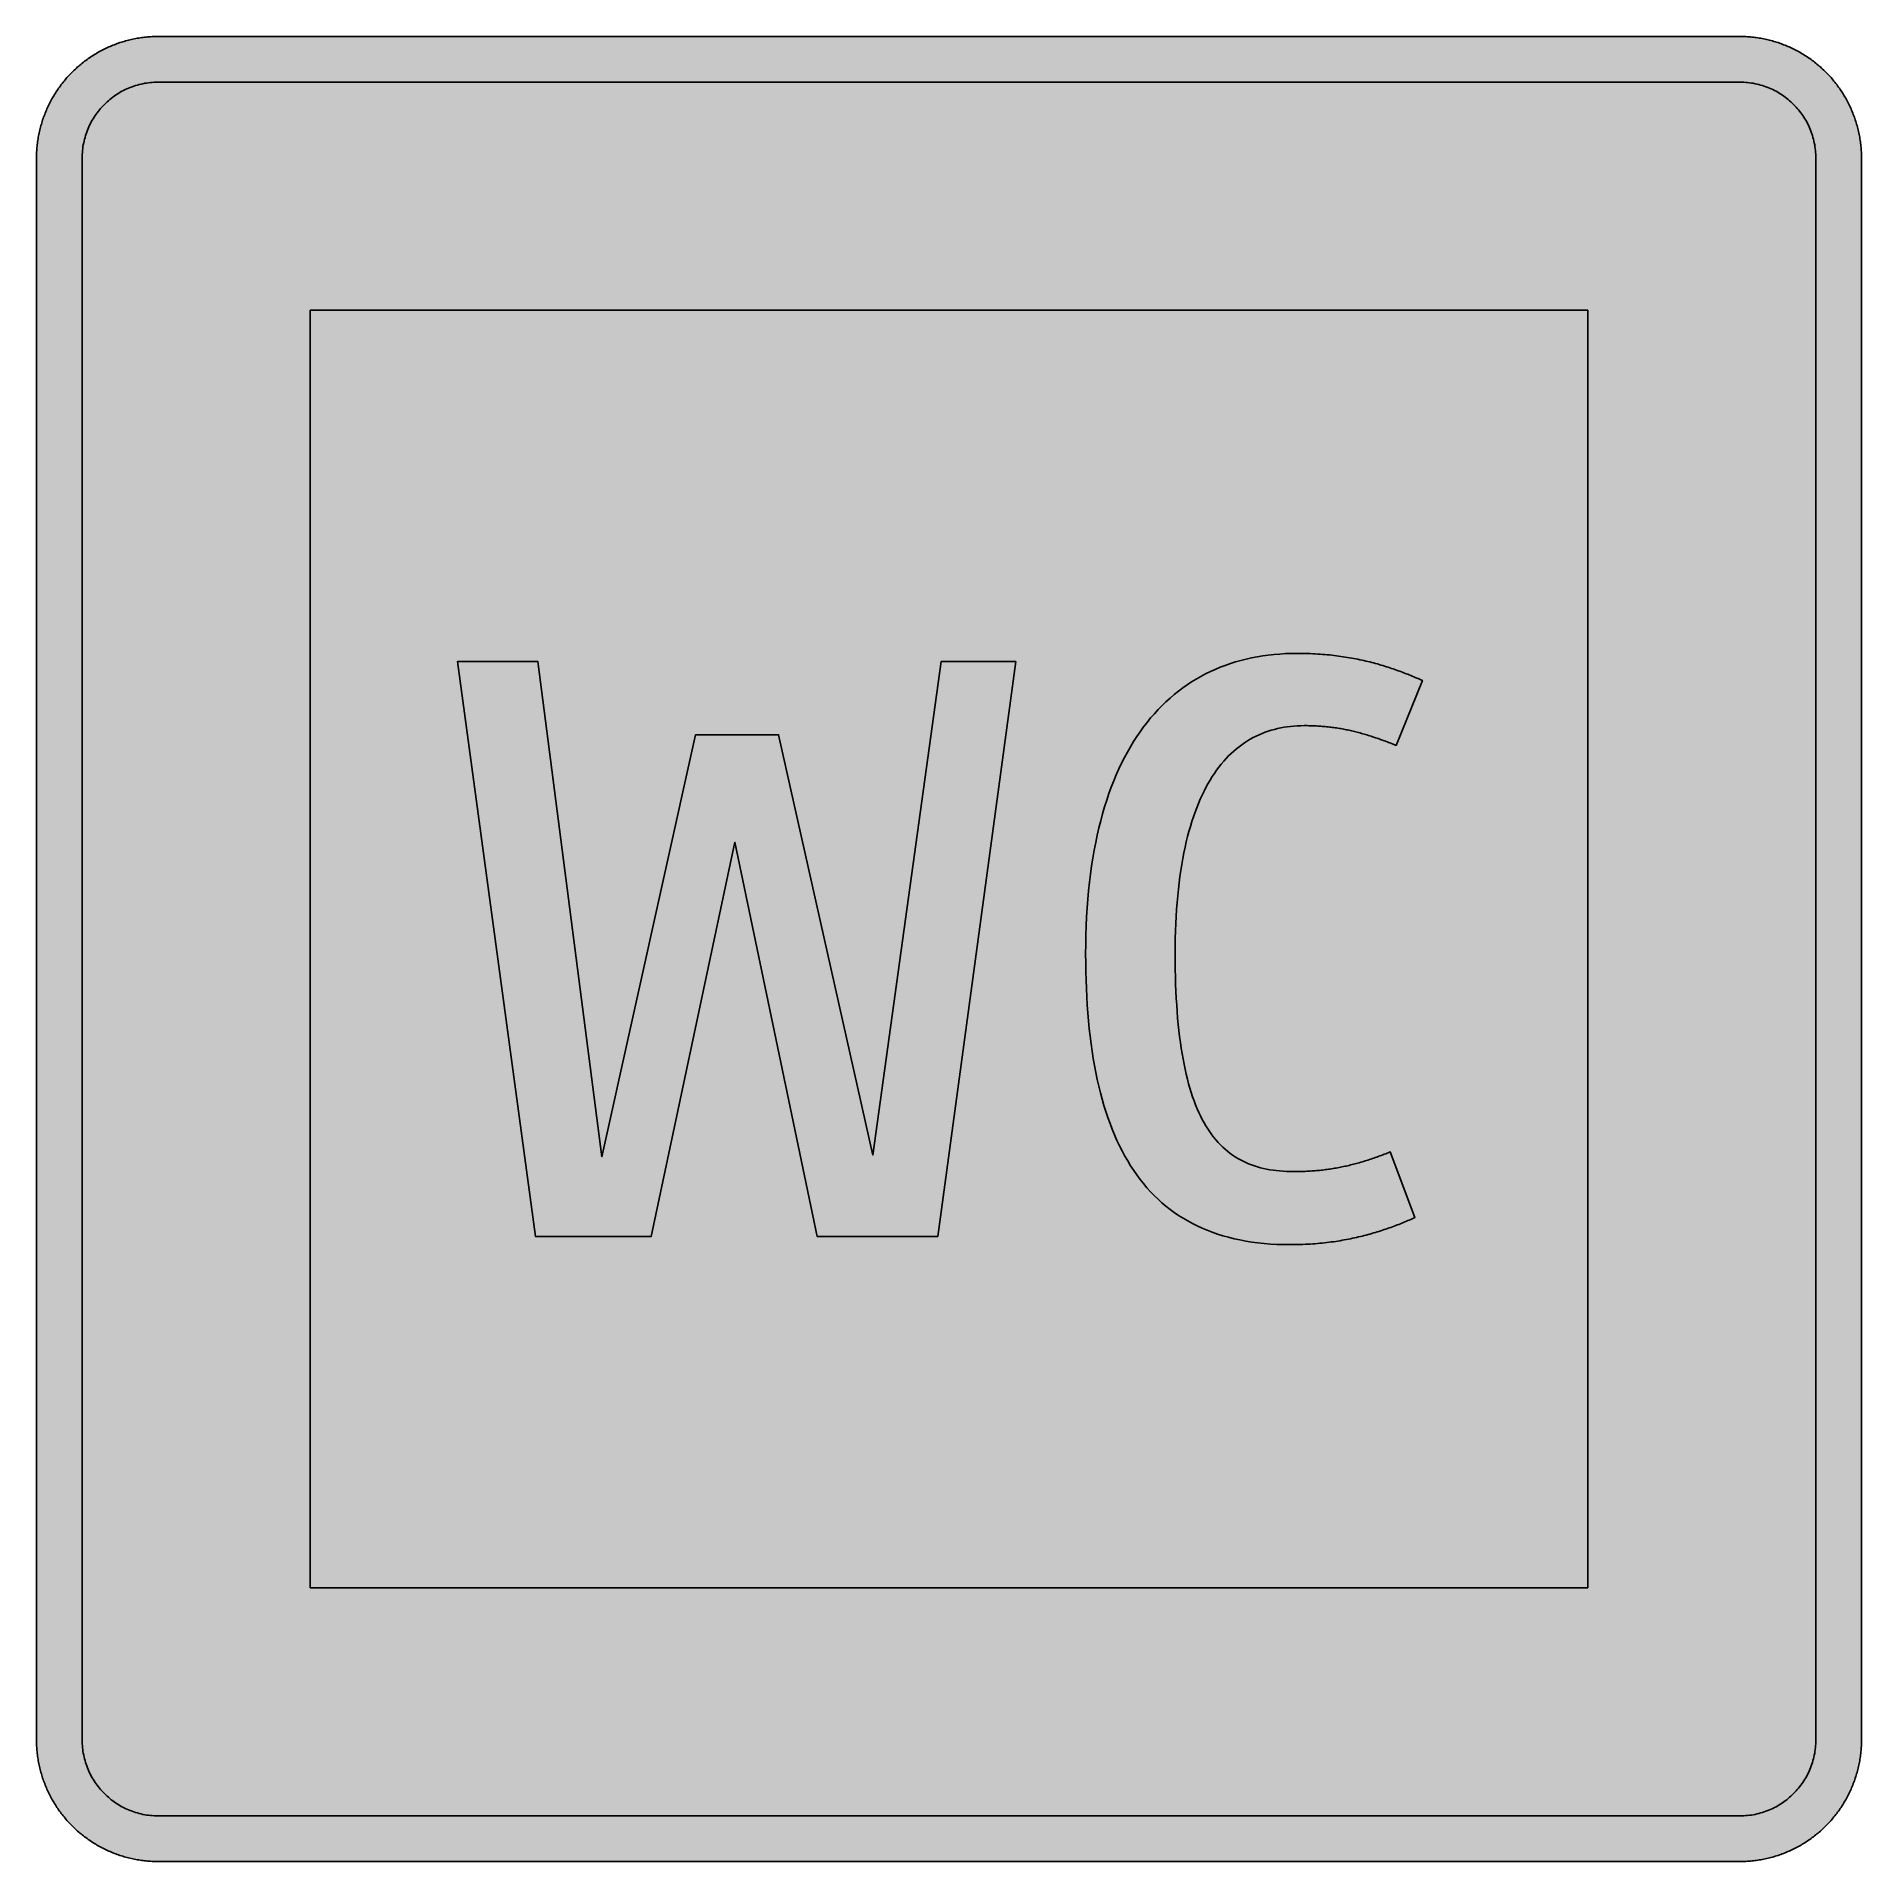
# Model space of a CAD drawing. Header units: millimetres. Extents: x 0 to 212, y 0 to 212.
import ezdxf

# ---------------------------------------------------------------- set-up
doc = ezdxf.new("R2010")
doc.units = ezdxf.units.MM

msp = doc.modelspace()

# ---------------------------------------------------------------- hatches: boundary and pattern name
for color, points in [(254, [(14.1633, 0.0536), (13.9878, 0.0533), (13.8125, 0.0559), (13.6373, 0.061), (13.462, 0.0686), (13.2893, 0.0787), (13.114, 0.0914), (12.9413, 0.1041), (12.7686, 0.1219), (12.5959, 0.1397), (12.4231, 0.16), (12.2504, 0.1829), (12.0777, 0.2057), (11.9075, 0.2337), (11.7373, 0.2616), (11.5672, 0.2921), (11.397, 0.3251), (11.2268, 0.3607), (11.0592, 0.3988), (10.8915, 0.4369), (10.7239, 0.4775), (10.5562, 0.5207), (10.3886, 0.5664), (10.2235, 0.6121), (10.0584, 0.6629), (9.8933, 0.7137), (9.7307, 0.7671), (9.5682, 0.8204), (9.4056, 0.8788), (9.2431, 0.9373), (9.083, 0.9982), (8.923, 1.0617), (8.763, 1.1252), (8.6055, 1.1938), (8.4455, 1.2624), (8.2906, 1.331), (8.1331, 1.4046), (7.9781, 1.4783), (7.8232, 1.5545), (7.6708, 1.6332), (7.5184, 1.7145), (7.366, 1.7958), (7.2161, 1.8796), (7.0663, 1.966), (6.919, 2.0523), (6.7716, 2.1438), (6.6243, 2.2352), (6.4795, 2.3266), (6.3348, 2.4232), (6.19, 2.5197), (6.0477, 2.6187), (5.908, 2.7178), (5.7683, 2.8194), (5.6286, 2.9235), (5.4915, 3.0302), (5.3543, 3.1369), (5.2197, 3.2461), (5.0851, 3.3579), (4.953, 3.4722), (4.8209, 3.5865), (4.6914, 3.7033), (4.5644, 3.8202), (4.4348, 3.9395), (4.3104, 4.0615), (4.1859, 4.1859), (4.0615, 4.3104), (3.9395, 4.4348), (3.8202, 4.5618), (3.7033, 4.6914), (3.5865, 4.8209), (3.4722, 4.953), (3.3579, 5.0851), (3.2487, 5.2197), (3.1369, 5.3543), (3.0302, 5.4915), (2.9235, 5.6286), (2.8194, 5.7683), (2.7178, 5.908), (2.6187, 6.0477), (2.5197, 6.19), (2.4232, 6.3348), (2.3266, 6.477), (2.2352, 6.6243), (2.1438, 6.7691), (2.0523, 6.9164), (1.966, 7.0663), (1.8796, 7.2161), (1.7958, 7.366), (1.7145, 7.5184), (1.6332, 7.6708), (1.5545, 7.8232), (1.4783, 7.9781), (1.4046, 8.1331), (1.331, 8.2906), (1.2598, 8.4455), (1.1913, 8.603), (1.1252, 8.763), (1.0592, 8.923), (0.9982, 9.083), (0.9373, 9.2431), (0.8763, 9.4056), (0.8204, 9.5682), (0.7645, 9.7307), (0.7112, 9.8933), (0.6604, 10.0584), (0.6121, 10.2235), (0.5639, 10.3911), (0.5207, 10.5562), (0.4775, 10.7239), (0.4343, 10.8915), (0.3962, 11.0592), (0.3607, 11.2268), (0.3251, 11.397), (0.2921, 11.5672), (0.2616, 11.7373), (0.2311, 11.9075), (0.2057, 12.0802), (0.1803, 12.2504), (0.1575, 12.4231), (0.1372, 12.5959), (0.1194, 12.7686), (0.1041, 12.9413), (0.0889, 13.1166), (0.0787, 13.2893), (0.0686, 13.4645), (0.061, 13.6373), (0.0559, 13.8125), (0.0508, 13.9878), (0.0508, 14.163), (0.0522, 197.6092), (0.0508, 197.7822), (0.0559, 197.9574), (0.061, 198.1327), (0.0686, 198.308), (0.0787, 198.4807), (0.0889, 198.6559), (0.1041, 198.8287), (0.1194, 199.0014), (0.1372, 199.1741), (0.1575, 199.3468), (0.1803, 199.5195), (0.2057, 199.6923), (0.2311, 199.8624), (0.2616, 200.0326), (0.2921, 200.2028), (0.3251, 200.373), (0.3607, 200.5432), (0.3962, 200.7108), (0.4343, 200.8784), (0.4775, 201.0461), (0.5207, 201.2137), (0.5639, 201.3814), (0.6121, 201.5465), (0.6604, 201.7116), (0.7112, 201.8767), (0.7645, 202.0392), (0.8204, 202.2018), (0.8763, 202.3643), (0.9373, 202.5269), (0.9982, 202.6869), (1.0592, 202.8469), (1.1252, 203.007), (1.1913, 203.1644), (1.2598, 203.3245), (1.331, 203.4794), (1.4046, 203.6369), (1.4783, 203.7918), (1.5545, 203.9468), (1.6332, 204.0992), (1.7145, 204.2516), (1.7958, 204.404), (1.8796, 204.5538), (1.966, 204.7037), (2.0523, 204.851), (2.1438, 204.9983), (2.2352, 205.1456), (2.3266, 205.2904), (2.4232, 205.4352), (2.5197, 205.58), (2.6187, 205.7222), (2.7178, 205.8619), (2.8194, 206.0016), (2.9235, 206.1413), (3.0302, 206.2785), (3.1369, 206.4156), (3.2487, 206.5503), (3.3579, 206.6849), (3.4722, 206.817), (3.5865, 206.949), (3.7033, 207.0786), (3.8202, 207.2056), (3.9395, 207.3351), (4.0615, 207.4596), (4.1859, 207.584), (4.3104, 207.7085), (4.4348, 207.8304), (4.5644, 207.9498), (4.6914, 208.0666), (4.8209, 208.1835), (4.953, 208.2978), (5.0851, 208.4121), (5.2197, 208.5213), (5.3543, 208.6331), (5.4915, 208.7397), (5.6286, 208.8464), (5.7683, 208.9506), (5.908, 209.0522), (6.0477, 209.1512), (6.19, 209.2503), (6.3348, 209.3468), (6.4795, 209.4433), (6.6243, 209.5348), (6.7716, 209.6262), (6.919, 209.7176), (7.0663, 209.804), (7.2161, 209.8904), (7.366, 209.9742), (7.5184, 210.0555), (7.6708, 210.1367), (7.8232, 210.2155), (7.9781, 210.2917), (8.1331, 210.3653), (8.2906, 210.439), (8.4455, 210.5101), (8.6055, 210.5787), (8.763, 210.6447), (8.923, 210.7108), (9.083, 210.7717), (9.2431, 210.8327), (9.4056, 210.8937), (9.5682, 210.9495), (9.7307, 211.0054), (9.8933, 211.0588), (10.0584, 211.1096), (10.2235, 211.1578), (10.3886, 211.2061), (10.5562, 211.2493), (10.7239, 211.2924), (10.8915, 211.3356), (11.0592, 211.3737), (11.2268, 211.4093), (11.397, 211.4448), (11.5672, 211.4779), (11.7373, 211.5083), (11.9075, 211.5388), (12.0777, 211.5642), (12.2504, 211.5896), (12.4231, 211.6125), (12.5959, 211.6328), (12.7686, 211.6506), (12.9413, 211.6658), (13.114, 211.6811), (13.2893, 211.6912), (13.462, 211.7014), (13.6373, 211.709), (13.8125, 211.7141), (13.9878, 211.7192), (14.163, 211.7192), (197.6078, 211.7203), (197.7822, 211.7192), (197.9574, 211.7141), (198.1327, 211.709), (198.3054, 211.7014), (198.4807, 211.6912), (198.6534, 211.6811), (198.8287, 211.6658), (199.0014, 211.6506), (199.1741, 211.6328), (199.3468, 211.6125), (199.5195, 211.5896), (199.6897, 211.5642), (199.8624, 211.5388), (200.0326, 211.5083), (200.2028, 211.4779), (200.373, 211.4448), (200.5432, 211.4093), (200.7108, 211.3737), (200.8784, 211.3356), (201.0461, 211.2924), (201.2137, 211.2493), (201.3788, 211.2061), (201.5465, 211.1578), (201.7116, 211.1096), (201.8767, 211.0588), (202.0392, 211.0054), (202.2018, 210.9495), (202.3643, 210.8937), (202.5269, 210.8327), (202.6869, 210.7717), (202.8469, 210.7108), (203.007, 210.6447), (203.167, 210.5787), (203.3245, 210.5101), (203.4794, 210.439), (203.6369, 210.3653), (203.7918, 210.2917), (203.9468, 210.2155), (204.0992, 210.1367), (204.2516, 210.0555), (204.404, 209.9742), (204.5538, 209.8904), (204.7037, 209.804), (204.8535, 209.7176), (205.0009, 209.6262), (205.1456, 209.5348), (205.293, 209.4433), (205.4352, 209.3468), (205.58, 209.2503), (205.7222, 209.1512), (205.8619, 209.0522), (206.0016, 208.9506), (206.1413, 208.8464), (206.2785, 208.7397), (206.4156, 208.6331), (206.5503, 208.5213), (206.6849, 208.4121), (206.817, 208.2978), (206.949, 208.1835), (207.0786, 208.0666), (207.2081, 207.9498), (207.3351, 207.8304), (207.4596, 207.7085), (207.584, 207.584), (207.7085, 207.4596), (207.8304, 207.3351), (207.9498, 207.2056), (208.0666, 207.0786), (208.1835, 206.949), (208.2978, 206.817), (208.4121, 206.6849), (208.5238, 206.5503), (208.6331, 206.4156), (208.7397, 206.2785), (208.8464, 206.1413), (208.9506, 206.0016), (209.0522, 205.8619), (209.1512, 205.7222), (209.2503, 205.58), (209.3468, 205.4352), (209.4433, 205.2904), (209.5348, 205.1456), (209.6262, 204.9983), (209.7176, 204.851), (209.804, 204.7037), (209.8904, 204.5538), (209.9742, 204.404), (210.0555, 204.2516), (210.1367, 204.0992), (210.2155, 203.9468), (210.2917, 203.7918), (210.3653, 203.6369), (210.439, 203.4794), (210.5076, 203.3245), (210.5762, 203.1644), (210.6447, 203.007), (210.7082, 202.8469), (210.7717, 202.6869), (210.8327, 202.5269), (210.8911, 202.3643), (210.9495, 202.2018), (211.0029, 202.0392), (211.0562, 201.8767), (211.107, 201.7116), (211.1578, 201.5465), (211.2035, 201.3814), (211.2493, 201.2137), (211.2924, 201.0461), (211.3331, 200.8784), (211.3712, 200.7108), (211.4093, 200.5432), (211.4448, 200.373), (211.4779, 200.2028), (211.5083, 200.0326), (211.5363, 199.8624), (211.5642, 199.6923), (211.5871, 199.5195), (211.6099, 199.3468), (211.6303, 199.1741), (211.648, 199.0014), (211.6658, 198.8287), (211.6785, 198.6559), (211.6912, 198.4807), (211.7014, 198.308), (211.709, 198.1327), (211.7141, 197.9574), (211.7166, 197.7822), (211.7166, 197.6069), (211.7189, 14.1647), (211.7166, 13.9878), (211.7141, 13.8125), (211.709, 13.6373), (211.7014, 13.4645), (211.6912, 13.2893), (211.6785, 13.1166), (211.6658, 12.9413), (211.648, 12.7686), (211.6303, 12.5959), (211.6099, 12.4231), (211.5871, 12.2504), (211.5642, 12.0802), (211.5363, 11.9075), (211.5083, 11.7373), (211.4779, 11.5672), (211.4448, 11.397), (211.4093, 11.2268), (211.3712, 11.0592), (211.3331, 10.8915), (211.2924, 10.7239), (211.2493, 10.5562), (211.2035, 10.3911), (211.1578, 10.2235), (211.107, 10.0584), (211.0562, 9.8933), (211.0029, 9.7307), (210.9495, 9.5682), (210.8911, 9.4056), (210.8327, 9.2431), (210.7717, 9.083), (210.7082, 8.923), (210.6447, 8.763), (210.5762, 8.603), (210.5076, 8.4455), (210.439, 8.2906), (210.3653, 8.1331), (210.2917, 7.9781), (210.2155, 7.8232), (210.1367, 7.6708), (210.0555, 7.5184), (209.9742, 7.366), (209.8904, 7.2161), (209.804, 7.0663), (209.7176, 6.9164), (209.6262, 6.7691), (209.5348, 6.6243), (209.4433, 6.477), (209.3468, 6.3348), (209.2503, 6.19), (209.1512, 6.0477), (209.0522, 5.908), (208.9506, 5.7683), (208.8464, 5.6286), (208.7397, 5.4915), (208.6331, 5.3543), (208.5238, 5.2197), (208.4121, 5.0851), (208.2978, 4.953), (208.1835, 4.8209), (208.0666, 4.6914), (207.9498, 4.5618), (207.8304, 4.4348), (207.7085, 4.3104), (207.584, 4.1859), (207.4596, 4.0615), (207.3351, 3.9395), (207.2081, 3.8202), (207.0786, 3.7033), (206.949, 3.5865), (206.817, 3.4722), (206.6849, 3.3579), (206.5503, 3.2461), (206.4156, 3.1369), (206.2785, 3.0302), (206.1413, 2.9235), (206.0016, 2.8194), (205.8619, 2.7178), (205.7222, 2.6187), (205.58, 2.5197), (205.4352, 2.4232), (205.293, 2.3266), (205.1456, 2.2352), (205.0009, 2.1438), (204.8535, 2.0523), (204.7037, 1.966), (204.5538, 1.8796), (204.404, 1.7958), (204.2516, 1.7145), (204.0992, 1.6332), (203.9468, 1.5545), (203.7918, 1.4783), (203.6369, 1.4046), (203.4794, 1.331), (203.3245, 1.2624), (203.167, 1.1938), (203.007, 1.1252), (202.8469, 1.0617), (202.6869, 0.9982), (202.5269, 0.9373), (202.3643, 0.8788), (202.2018, 0.8204), (202.0392, 0.7671), (201.8767, 0.7137), (201.7116, 0.6629), (201.5465, 0.6121), (201.3788, 0.5664), (201.2137, 0.5207), (201.0461, 0.4775), (200.8784, 0.4369), (200.7108, 0.3988), (200.5432, 0.3607), (200.373, 0.3251), (200.2028, 0.2921), (200.0326, 0.2616), (199.8624, 0.2337), (199.6897, 0.2057), (199.5195, 0.1829), (199.3468, 0.16), (199.1741, 0.1397), (199.0014, 0.1219), (198.8287, 0.1041), (198.6534, 0.0914), (198.4807, 0.0787), (198.3054, 0.0686), (198.1327, 0.061), (197.9574, 0.0559), (197.7822, 0.0533), (197.6069, 0.0533)]), (144, [(14.1633, 5.3453), (13.9344, 5.3467), (13.7084, 5.3543), (13.4849, 5.3696), (13.2613, 5.3899), (13.0378, 5.4153), (12.8194, 5.4458), (12.6009, 5.4813), (12.385, 5.522), (12.1717, 5.5702), (11.9583, 5.621), (11.7475, 5.6794), (11.5392, 5.7404), (11.3335, 5.8064), (11.1303, 5.8801), (10.9296, 5.9563), (10.729, 6.0376), (10.5334, 6.1239), (10.3378, 6.2128), (10.1473, 6.3094), (9.9593, 6.4084), (9.7714, 6.5126), (9.5885, 6.6218), (9.4082, 6.7335), (9.2304, 6.8504), (9.0576, 6.9698), (8.8849, 7.0968), (8.7173, 7.2238), (8.5522, 7.3584), (8.3896, 7.4955), (8.2321, 7.6352), (8.0772, 7.78), (7.9273, 7.9273), (7.7775, 8.0772), (7.6352, 8.2321), (7.493, 8.3922), (7.3558, 8.5522), (7.2238, 8.7173), (7.0942, 8.8875), (6.9698, 9.0576), (6.8504, 9.2329), (6.7335, 9.4107), (6.6192, 9.591), (6.5126, 9.7739), (6.4084, 9.9593), (6.3068, 10.1473), (6.2128, 10.3403), (6.1214, 10.5334), (6.035, 10.7315), (5.9538, 10.9296), (5.8776, 11.1303), (5.8064, 11.3335), (5.7404, 11.5418), (5.6769, 11.75), (5.621, 11.9583), (5.5677, 12.1717), (5.522, 12.385), (5.4813, 12.6009), (5.4432, 12.8194), (5.4127, 13.0404), (5.3873, 13.2613), (5.3696, 13.4849), (5.3543, 13.7084), (5.3467, 13.937), (5.3416, 14.163), (5.3439, 197.6092), (5.3467, 197.8355), (5.3543, 198.0616), (5.3696, 198.2851), (5.3873, 198.5086), (5.4127, 198.7321), (5.4432, 198.9506), (5.4813, 199.169), (5.522, 199.3849), (5.5677, 199.5983), (5.621, 199.8116), (5.6769, 200.0225), (5.7404, 200.2307), (5.8064, 200.4365), (5.8776, 200.6397), (5.9538, 200.8403), (6.035, 201.041), (6.1214, 201.2366), (6.2128, 201.4322), (6.3068, 201.6227), (6.4084, 201.8106), (6.5126, 201.9986), (6.6192, 202.1815), (6.7335, 202.3618), (6.8504, 202.5396), (6.9698, 202.7123), (7.0942, 202.885), (7.2238, 203.0527), (7.3558, 203.2178), (7.493, 203.3803), (7.6352, 203.5378), (7.7775, 203.6928), (7.9273, 203.8426), (8.0772, 203.9925), (8.2321, 204.1347), (8.3896, 204.277), (8.5522, 204.4141), (8.7173, 204.5462), (8.8849, 204.6757), (9.0576, 204.8002), (9.2304, 204.9196), (9.4082, 205.0364), (9.5885, 205.1507), (9.7714, 205.2574), (9.9593, 205.3615), (10.1473, 205.4631), (10.3378, 205.5571), (10.5334, 205.6486), (10.729, 205.7349), (10.9296, 205.8162), (11.1303, 205.8924), (11.3335, 205.9635), (11.5392, 206.0296), (11.7475, 206.0931), (11.9583, 206.1489), (12.1717, 206.2023), (12.385, 206.248), (12.6009, 206.2886), (12.8194, 206.3267), (13.0378, 206.3572), (13.2613, 206.3826), (13.4849, 206.4004), (13.7084, 206.4156), (13.9344, 206.4233), (14.163, 206.4283), (197.6078, 206.4286), (197.833, 206.4233), (198.0616, 206.4156), (198.2851, 206.4004), (198.5086, 206.3826), (198.7296, 206.3572), (198.9506, 206.3267), (199.169, 206.2886), (199.3849, 206.248), (199.5983, 206.2023), (199.8116, 206.1489), (200.0199, 206.0931), (200.2282, 206.0296), (200.4365, 205.9635), (200.6397, 205.8924), (200.8403, 205.8162), (201.0385, 205.7349), (201.2366, 205.6486), (201.4296, 205.5571), (201.6227, 205.4631), (201.8106, 205.3615), (201.996, 205.2574), (202.1789, 205.1507), (202.3593, 205.0364), (202.5371, 204.9196), (202.7123, 204.8002), (202.8825, 204.6757), (203.0527, 204.5462), (203.2178, 204.4141), (203.3778, 204.277), (203.5378, 204.1347), (203.6928, 203.9925), (203.8426, 203.8426), (203.9899, 203.6928), (204.1347, 203.5378), (204.2744, 203.3803), (204.4116, 203.2178), (204.5462, 203.0527), (204.6732, 202.885), (204.8002, 202.7123), (204.9196, 202.5396), (205.0364, 202.3618), (205.1482, 202.1815), (205.2574, 201.9986), (205.3615, 201.8106), (205.4606, 201.6227), (205.5571, 201.4322), (205.646, 201.2366), (205.7324, 201.041), (205.8137, 200.8403), (205.8899, 200.6397), (205.9635, 200.4365), (206.0296, 200.2307), (206.0905, 200.0225), (206.1489, 199.8116), (206.1997, 199.5983), (206.248, 199.3849), (206.2886, 199.169), (206.3242, 198.9506), (206.3547, 198.7321), (206.3801, 198.5086), (206.4004, 198.2851), (206.4156, 198.0616), (206.4233, 197.8355), (206.4258, 197.6069), (206.4272, 14.1647), (206.4233, 13.937), (206.4156, 13.7084), (206.4004, 13.4849), (206.3801, 13.2613), (206.3547, 13.0404), (206.3242, 12.8194), (206.2886, 12.6009), (206.248, 12.385), (206.1997, 12.1717), (206.1489, 11.9583), (206.0905, 11.75), (206.0296, 11.5418), (205.9635, 11.3335), (205.8899, 11.1303), (205.8137, 10.9296), (205.7324, 10.7315), (205.646, 10.5334), (205.5571, 10.3403), (205.4606, 10.1473), (205.3615, 9.9593), (205.2574, 9.7739), (205.1482, 9.591), (205.0364, 9.4107), (204.9196, 9.2329), (204.8002, 9.0576), (204.6732, 8.8875), (204.5462, 8.7173), (204.4116, 8.5522), (204.2744, 8.3922), (204.1347, 8.2321), (203.9899, 8.0772), (203.8426, 7.9273), (203.6928, 7.78), (203.5378, 7.6352), (203.3778, 7.4955), (203.2178, 7.3584), (203.0527, 7.2238), (202.8825, 7.0968), (202.7123, 6.9698), (202.5371, 6.8504), (202.3593, 6.7335), (202.1789, 6.6218), (201.996, 6.5126), (201.8106, 6.4084), (201.6227, 6.3094), (201.4296, 6.2128), (201.2366, 6.1239), (201.0385, 6.0376), (200.8403, 5.9563), (200.6397, 5.8801), (200.4365, 5.8064), (200.2282, 5.7404), (200.0199, 5.6794), (199.8116, 5.621), (199.5983, 5.5702), (199.3849, 5.522), (199.169, 5.4813), (198.9506, 5.4458), (198.7296, 5.4153), (198.5086, 5.3899), (198.2851, 5.3696), (198.0616, 5.3543), (197.833, 5.3467), (197.6069, 5.3442)]), (254, [(31.8022, 179.9703), (179.9689, 179.9703), (179.9689, 31.8036), (31.8022, 31.8036)]), (59, [(145.8323, 80.0735), (145.4226, 80.076), (145.0213, 80.0887), (144.6251, 80.1116), (144.2339, 80.1421), (143.8478, 80.1802), (143.4668, 80.2284), (143.0934, 80.2869), (142.7251, 80.3554), (142.3645, 80.4342), (142.0063, 80.5205), (141.6558, 80.6196), (141.3104, 80.7288), (140.9725, 80.8482), (140.6398, 80.9777), (140.3121, 81.1174), (139.9921, 81.2698), (139.6771, 81.4324), (139.3673, 81.6077), (139.065, 81.7956), (138.7678, 81.9937), (138.4757, 82.2046), (138.1912, 82.4281), (137.9118, 82.6618), (137.6401, 82.9107), (137.3734, 83.1698), (137.1143, 83.4441), (136.8603, 83.7311), (136.6139, 84.0308), (136.3726, 84.3458), (136.1364, 84.6734), (135.9103, 85.0138), (135.6868, 85.3694), (135.4709, 85.7402), (135.2626, 86.1238), (135.0594, 86.5226), (134.8638, 86.9366), (134.6733, 87.3658), (134.4905, 87.8103), (134.3152, 88.2701), (134.145, 88.7451), (133.9825, 89.2378), (133.825, 89.7433), (133.6751, 90.2665), (133.5303, 90.8075), (133.3957, 91.3613), (133.2662, 91.9353), (133.1417, 92.5246), (133.0274, 93.1316), (132.9157, 93.7565), (132.8141, 94.3966), (132.7201, 95.0544), (132.6312, 95.7326), (132.5474, 96.4286), (132.4737, 97.1398), (132.4051, 97.8713), (132.3442, 98.6231), (132.2908, 99.3902), (132.2451, 100.1776), (132.2045, 100.9853), (132.174, 101.8108), (132.1486, 102.6566), (132.1308, 103.5228), (132.1181, 104.4067), (132.1156, 105.3135), (132.1206, 106.2177), (132.1333, 107.1067), (132.1587, 107.9754), (132.1892, 108.8288), (132.2324, 109.662), (132.2832, 110.4773), (132.3416, 111.2749), (132.4102, 112.0572), (132.4864, 112.8192), (132.5728, 113.5659), (132.6667, 114.2949), (132.7683, 115.0061), (132.8801, 115.7021), (132.9995, 116.3803), (133.1239, 117.0432), (133.2611, 117.6884), (133.4033, 118.3157), (133.5532, 118.9304), (133.7107, 119.5248), (133.8758, 120.1064), (134.0485, 120.6703), (134.2288, 121.2215), (134.4168, 121.7549), (134.6124, 122.2731), (134.813, 122.7734), (135.0213, 123.2611), (135.2372, 123.7336), (135.4607, 124.1908), (135.6893, 124.6353), (135.923, 125.062), (136.1643, 125.476), (136.4132, 125.8748), (136.6672, 126.2609), (136.9289, 126.6292), (137.1956, 126.9873), (137.4673, 127.3302), (137.7442, 127.6579), (138.0287, 127.9728), (138.3182, 128.2751), (138.6129, 128.5621), (138.9126, 128.8364), (139.2174, 129.1006), (139.5298, 129.347), (139.8448, 129.5832), (140.1648, 129.8067), (140.4925, 130.0175), (140.8227, 130.2156), (141.158, 130.4011), (141.4958, 130.5738), (141.8412, 130.7363), (142.1892, 130.8837), (142.5423, 131.0234), (142.8979, 131.1478), (143.2585, 131.2621), (143.6243, 131.3637), (143.9926, 131.4552), (144.366, 131.5364), (144.7419, 131.605), (145.1229, 131.6634), (145.5039, 131.7092), (145.8925, 131.7473), (146.2811, 131.7727), (146.6748, 131.7879), (147.0711, 131.793), (147.2514, 131.793), (147.4343, 131.7904), (147.6121, 131.7879), (147.7924, 131.7828), (147.9677, 131.7777), (148.1455, 131.7727), (148.3208, 131.765), (148.4935, 131.7574), (148.6662, 131.7473), (148.8389, 131.7371), (149.0091, 131.7244), (149.1793, 131.7117), (149.3469, 131.699), (149.5146, 131.6838), (149.6822, 131.666), (149.8473, 131.6507), (150.0149, 131.6304), (150.18, 131.6126), (150.3426, 131.5898), (150.5077, 131.5695), (150.6703, 131.5466), (150.8328, 131.5212), (150.9954, 131.4958), (151.1579, 131.4704), (151.318, 131.4425), (151.478, 131.4145), (151.6405, 131.384), (151.8006, 131.3536), (151.9606, 131.3231), (152.1206, 131.2901), (152.2806, 131.2545), (152.4381, 131.2215), (152.5981, 131.1834), (152.7581, 131.1478), (152.9182, 131.1072), (153.0782, 131.0691), (153.2382, 131.0284), (153.3982, 130.9853), (153.5582, 130.9421), (153.7183, 130.8989), (153.8783, 130.8532), (154.0383, 130.8075), (154.2009, 130.7592), (154.3609, 130.7109), (154.5234, 130.6601), (154.686, 130.6093), (154.8486, 130.5585), (155.0111, 130.5052), (155.1762, 130.4519), (155.3413, 130.396), (155.5064, 130.3401), (155.6715, 130.2817), (155.8392, 130.2233), (156.0068, 130.1648), (156.177, 130.1039), (156.3446, 130.0404), (156.5148, 129.9769), (156.6875, 129.9134), (156.8602, 129.8473), (157.033, 129.7813), (157.2082, 129.7153), (157.3835, 129.6467), (157.5587, 129.5756), (157.7365, 129.5044), (160.7866, 137.0319), (160.6245, 137.1016), (160.4594, 137.1727), (160.2969, 137.2464), (160.1292, 137.3175), (159.9616, 137.3886), (159.7914, 137.4597), (159.6187, 137.5308), (159.4434, 137.6045), (159.2682, 137.6756), (159.0904, 137.7467), (158.9126, 137.8153), (158.7322, 137.8864), (158.5493, 137.9576), (158.3639, 138.0261), (158.176, 138.0947), (157.988, 138.1658), (157.7975, 138.2319), (157.6045, 138.3005), (157.4089, 138.369), (157.2133, 138.4351), (157.0152, 138.5011), (156.8145, 138.5672), (156.6113, 138.6307), (156.4056, 138.6942), (156.1998, 138.7577), (155.989, 138.8212), (155.7782, 138.8821), (155.5648, 138.9431), (155.3489, 139.0015), (155.133, 139.0599), (154.9121, 139.1183), (154.6885, 139.1742), (154.465, 139.2301), (154.239, 139.2834), (154.0104, 139.3368), (153.7792, 139.3876), (153.5455, 139.4384), (153.3093, 139.4866), (153.0706, 139.5349), (152.8318, 139.5806), (152.588, 139.6263), (152.3416, 139.6695), (152.0952, 139.7127), (151.8463, 139.7508), (151.5923, 139.7914), (151.3383, 139.827), (151.0792, 139.8626), (150.8201, 139.8981), (150.5585, 139.9286), (150.2918, 139.9591), (150.0251, 139.987), (149.7559, 140.015), (149.4815, 140.0404), (149.2072, 140.0607), (148.9304, 140.0835), (148.6484, 140.1013), (148.3665, 140.1191), (148.0795, 140.1318), (147.7924, 140.1445), (147.5003, 140.1547), (147.2057, 140.1623), (146.9085, 140.1699), (146.6088, 140.1724), (146.3065, 140.175), (145.6157, 140.1648), (144.9299, 140.142), (144.2517, 140.1013), (143.5837, 140.0429), (142.9207, 139.9692), (142.2679, 139.8778), (141.6228, 139.7711), (140.9852, 139.6492), (140.3579, 139.5095), (139.7381, 139.352), (139.126, 139.1793), (138.5214, 138.9888), (137.9296, 138.7831), (137.3429, 138.5595), (136.7663, 138.3182), (136.1999, 138.0617), (135.6411, 137.7874), (135.0924, 137.4978), (134.554, 137.1905), (134.0231, 136.8654), (133.5049, 136.525), (132.9944, 136.1643), (132.494, 135.7909), (132.0038, 135.3972), (131.5212, 134.9883), (131.0513, 134.5616), (130.5916, 134.1171), (130.142, 133.6548), (129.7026, 133.1773), (129.2733, 132.6794), (128.8567, 132.1664), (128.4478, 131.638), (128.0516, 131.0894), (127.668, 130.523), (127.2921, 129.9413), (126.9289, 129.3419), (126.5784, 128.7247), (126.238, 128.0897), (125.9078, 127.4369), (125.5903, 126.7663), (125.2855, 126.078), (124.9909, 125.3719), (124.7089, 124.648), (124.4397, 123.9063), (124.1831, 123.1494), (123.9368, 122.3721), (123.7031, 121.5771), (123.4846, 120.7643), (123.2764, 119.9363), (123.0808, 119.0879), (122.8979, 118.2218), (122.7277, 117.3378), (122.5702, 116.4336), (122.428, 115.5141), (122.2959, 114.5769), (122.1791, 113.6193), (122.0749, 112.6465), (121.986, 111.6533), (121.9098, 110.6424), (121.8463, 109.6112), (121.7955, 108.5647), (121.7625, 107.4979), (121.7397, 106.4158), (121.732, 105.3135), (121.7371, 104.2899), (121.7524, 103.2789), (121.7803, 102.2858), (121.8159, 101.3079), (121.8616, 100.3452), (121.92, 99.3978), (121.986, 98.4631), (122.0648, 97.5462), (122.1537, 96.6445), (122.2527, 95.758), (122.3645, 94.8868), (122.4864, 94.0308), (122.6185, 93.1901), (122.7607, 92.3646), (122.9157, 91.5568), (123.0808, 90.7618), (123.2586, 89.9846), (123.4465, 89.22), (123.6472, 88.4733), (123.858, 87.7418), (124.079, 87.028), (124.3152, 86.327), (124.5591, 85.6437), (124.8181, 84.9757), (125.0874, 84.3229), (125.3668, 83.6854), (125.6614, 83.0656), (125.9662, 82.4611), (126.2812, 81.8718), (126.6114, 81.3003), (126.9517, 80.7441), (127.3048, 80.203), (127.6706, 79.6773), (128.049, 79.1693), (128.4402, 78.679), (128.8415, 78.2015), (129.2581, 77.7418), (129.6848, 77.2998), (130.1267, 76.8731), (130.5789, 76.4616), (131.0462, 76.0679), (131.5237, 75.6895), (132.0165, 75.3288), (132.522, 74.9833), (133.0401, 74.6557), (133.571, 74.3433), (134.1145, 74.0486), (134.6733, 73.7692), (135.2423, 73.5076), (135.829, 73.2612), (136.4259, 73.0326), (137.0381, 72.8193), (137.6629, 72.6262), (138.3005, 72.4459), (138.9532, 72.2859), (139.6187, 72.1411), (140.2994, 72.0141), (140.9929, 71.9023), (141.699, 71.8083), (142.4229, 71.7321), (143.1569, 71.6712), (143.9088, 71.628), (144.6733, 71.6026), (145.4506, 71.595), (145.7528, 71.595), (146.0525, 71.6001), (146.3497, 71.6051), (146.6418, 71.6128), (146.9339, 71.6229), (147.2235, 71.6356), (147.508, 71.6509), (147.7924, 71.6661), (148.0718, 71.6864), (148.3512, 71.7067), (148.6256, 71.7296), (148.8973, 71.755), (149.1691, 71.7804), (149.4358, 71.8083), (149.7, 71.8388), (149.9641, 71.8718), (150.2232, 71.9049), (150.4798, 71.9404), (150.7363, 71.9785), (150.9878, 72.0166), (151.2392, 72.0573), (151.4856, 72.0979), (151.732, 72.1436), (151.9733, 72.1868), (152.2146, 72.2325), (152.4533, 72.2808), (152.687, 72.3316), (152.9207, 72.3798), (153.1518, 72.4332), (153.3804, 72.4865), (153.609, 72.5399), (153.8326, 72.5957), (154.0535, 72.6516), (154.2745, 72.71), (154.493, 72.7685), (154.7089, 72.8269), (154.9222, 72.8878), (155.133, 72.9488), (155.3413, 73.0098), (155.5496, 73.0733), (155.7528, 73.1368), (155.956, 73.2028), (156.1567, 73.2688), (156.3548, 73.3349), (156.5529, 73.4009), (156.7459, 73.467), (156.939, 73.5355), (157.1295, 73.6041), (157.32, 73.6727), (157.5054, 73.7413), (157.6908, 73.8124), (157.8737, 73.881), (158.054, 73.9521), (158.2344, 74.0232), (158.4122, 74.0943), (158.5874, 74.1655), (158.7602, 74.2366), (158.9329, 74.3077), (159.1031, 74.3788), (159.2707, 74.4525), (159.4383, 74.5236), (159.6034, 74.5947), (159.766, 74.6658), (159.9286, 74.737), (157.0715, 82.3595), (156.8933, 82.2884), (156.7155, 82.2173), (156.5377, 82.1487), (156.3624, 82.0826), (156.1897, 82.0141), (156.0144, 81.9506), (155.8417, 81.8845), (155.669, 81.8236), (155.4988, 81.7601), (155.3261, 81.6991), (155.1559, 81.6407), (154.9857, 81.5823), (154.8155, 81.5238), (154.6479, 81.468), (154.4777, 81.4121), (154.3101, 81.3587), (154.1424, 81.3054), (153.9748, 81.2521), (153.8072, 81.2013), (153.6395, 81.153), (153.4719, 81.1047), (153.3042, 81.0565), (153.1366, 81.0108), (152.969, 80.965), (152.8039, 80.9219), (152.6362, 80.8787), (152.4686, 80.8355), (152.3009, 80.7949), (152.1333, 80.7568), (151.9657, 80.7187), (151.798, 80.6806), (151.6304, 80.6425), (151.4602, 80.6094), (151.2926, 80.5739), (151.1224, 80.5409), (150.9522, 80.5104), (150.782, 80.4799), (150.6093, 80.4494), (150.4391, 80.4215), (150.2664, 80.3935), (150.0937, 80.3681), (149.9184, 80.3427), (149.7457, 80.3173), (149.5704, 80.2945), (149.3926, 80.2742), (149.2174, 80.2538), (149.0396, 80.2335), (148.8592, 80.2157), (148.6789, 80.198), (148.4986, 80.1827), (148.3157, 80.1675), (148.1328, 80.1522), (147.9499, 80.1395), (147.7645, 80.1268), (147.5765, 80.1167), (147.3886, 80.1091), (147.1981, 80.0989), (147.0076, 80.0913), (146.8145, 80.0862), (146.6215, 80.0811), (146.4259, 80.076), (146.2303, 80.0735), (146.0322, 80.0735), (145.8316, 80.071)]), (59, [(113.6371, 139.223), (104.9694, 139.223), (97.065, 81.9778), (86.1109, 130.7451), (76.4907, 130.7451), (65.6318, 81.7876), (58.2027, 139.223), (48.8678, 139.223), (57.9176, 72.5494), (71.3465, 72.5494), (81.0616, 118.2684), (90.5866, 72.5494), (104.5891, 72.5494)])]:
    msp.add_hatch(color=color).paths.add_polyline_path(points)

# ---------------------------------------------------------------- linework, layer by layer
at = {"color": 254}
for points in [[(14.1633, 0.0536), (13.9878, 0.0533), (13.8125, 0.0559), (13.6373, 0.061), (13.462, 0.0686), (13.2893, 0.0787), (13.114, 0.0914), (12.9413, 0.1041), (12.7686, 0.1219), (12.5959, 0.1397), (12.4231, 0.16), (12.2504, 0.1829), (12.0777, 0.2057), (11.9075, 0.2337), (11.7373, 0.2616), (11.5672, 0.2921), (11.397, 0.3251), (11.2268, 0.3607), (11.0592, 0.3988), (10.8915, 0.4369), (10.7239, 0.4775), (10.5562, 0.5207), (10.3886, 0.5664), (10.2235, 0.6121), (10.0584, 0.6629), (9.8933, 0.7137), (9.7307, 0.7671), (9.5682, 0.8204), (9.4056, 0.8788), (9.2431, 0.9373), (9.083, 0.9982), (8.923, 1.0617), (8.763, 1.1252), (8.6055, 1.1938), (8.4455, 1.2624), (8.2906, 1.331), (8.1331, 1.4046), (7.9781, 1.4783), (7.8232, 1.5545), (7.6708, 1.6332), (7.5184, 1.7145), (7.366, 1.7958), (7.2161, 1.8796), (7.0663, 1.966), (6.919, 2.0523), (6.7716, 2.1438), (6.6243, 2.2352), (6.4795, 2.3266), (6.3348, 2.4232), (6.19, 2.5197), (6.0477, 2.6187), (5.908, 2.7178), (5.7683, 2.8194), (5.6286, 2.9235), (5.4915, 3.0302), (5.3543, 3.1369), (5.2197, 3.2461), (5.0851, 3.3579), (4.953, 3.4722), (4.8209, 3.5865), (4.6914, 3.7033), (4.5644, 3.8202), (4.4348, 3.9395), (4.3104, 4.0615), (4.1859, 4.1859), (4.0615, 4.3104), (3.9395, 4.4348), (3.8202, 4.5618), (3.7033, 4.6914), (3.5865, 4.8209), (3.4722, 4.953), (3.3579, 5.0851), (3.2487, 5.2197), (3.1369, 5.3543), (3.0302, 5.4915), (2.9235, 5.6286), (2.8194, 5.7683), (2.7178, 5.908), (2.6187, 6.0477), (2.5197, 6.19), (2.4232, 6.3348), (2.3266, 6.477), (2.2352, 6.6243), (2.1438, 6.7691), (2.0523, 6.9164), (1.966, 7.0663), (1.8796, 7.2161), (1.7958, 7.366), (1.7145, 7.5184), (1.6332, 7.6708), (1.5545, 7.8232), (1.4783, 7.9781), (1.4046, 8.1331), (1.331, 8.2906), (1.2598, 8.4455), (1.1913, 8.603), (1.1252, 8.763), (1.0592, 8.923), (0.9982, 9.083), (0.9373, 9.2431), (0.8763, 9.4056), (0.8204, 9.5682), (0.7645, 9.7307), (0.7112, 9.8933), (0.6604, 10.0584), (0.6121, 10.2235), (0.5639, 10.3911), (0.5207, 10.5562), (0.4775, 10.7239), (0.4343, 10.8915), (0.3962, 11.0592), (0.3607, 11.2268), (0.3251, 11.397), (0.2921, 11.5672), (0.2616, 11.7373), (0.2311, 11.9075), (0.2057, 12.0802), (0.1803, 12.2504), (0.1575, 12.4231), (0.1372, 12.5959), (0.1194, 12.7686), (0.1041, 12.9413), (0.0889, 13.1166), (0.0787, 13.2893), (0.0686, 13.4645), (0.061, 13.6373), (0.0559, 13.8125), (0.0508, 13.9878), (0.0508, 14.163), (0.0522, 197.6092), (0.0508, 197.7822), (0.0559, 197.9574), (0.061, 198.1327), (0.0686, 198.308), (0.0787, 198.4807), (0.0889, 198.6559), (0.1041, 198.8287), (0.1194, 199.0014), (0.1372, 199.1741), (0.1575, 199.3468), (0.1803, 199.5195), (0.2057, 199.6923), (0.2311, 199.8624), (0.2616, 200.0326), (0.2921, 200.2028), (0.3251, 200.373), (0.3607, 200.5432), (0.3962, 200.7108), (0.4343, 200.8784), (0.4775, 201.0461), (0.5207, 201.2137), (0.5639, 201.3814), (0.6121, 201.5465), (0.6604, 201.7116), (0.7112, 201.8767), (0.7645, 202.0392), (0.8204, 202.2018), (0.8763, 202.3643), (0.9373, 202.5269), (0.9982, 202.6869), (1.0592, 202.8469), (1.1252, 203.007), (1.1913, 203.1644), (1.2598, 203.3245), (1.331, 203.4794), (1.4046, 203.6369), (1.4783, 203.7918), (1.5545, 203.9468), (1.6332, 204.0992), (1.7145, 204.2516), (1.7958, 204.404), (1.8796, 204.5538), (1.966, 204.7037), (2.0523, 204.851), (2.1438, 204.9983), (2.2352, 205.1456), (2.3266, 205.2904), (2.4232, 205.4352), (2.5197, 205.58), (2.6187, 205.7222), (2.7178, 205.8619), (2.8194, 206.0016), (2.9235, 206.1413), (3.0302, 206.2785), (3.1369, 206.4156), (3.2487, 206.5503), (3.3579, 206.6849), (3.4722, 206.817), (3.5865, 206.949), (3.7033, 207.0786), (3.8202, 207.2056), (3.9395, 207.3351), (4.0615, 207.4596), (4.1859, 207.584), (4.3104, 207.7085), (4.4348, 207.8304), (4.5644, 207.9498), (4.6914, 208.0666), (4.8209, 208.1835), (4.953, 208.2978), (5.0851, 208.4121), (5.2197, 208.5213), (5.3543, 208.6331), (5.4915, 208.7397), (5.6286, 208.8464), (5.7683, 208.9506), (5.908, 209.0522), (6.0477, 209.1512), (6.19, 209.2503), (6.3348, 209.3468), (6.4795, 209.4433), (6.6243, 209.5348), (6.7716, 209.6262), (6.919, 209.7176), (7.0663, 209.804), (7.2161, 209.8904), (7.366, 209.9742), (7.5184, 210.0555), (7.6708, 210.1367), (7.8232, 210.2155), (7.9781, 210.2917), (8.1331, 210.3653), (8.2906, 210.439), (8.4455, 210.5101), (8.6055, 210.5787), (8.763, 210.6447), (8.923, 210.7108), (9.083, 210.7717), (9.2431, 210.8327), (9.4056, 210.8937), (9.5682, 210.9495), (9.7307, 211.0054), (9.8933, 211.0588), (10.0584, 211.1096), (10.2235, 211.1578), (10.3886, 211.2061), (10.5562, 211.2493), (10.7239, 211.2924), (10.8915, 211.3356), (11.0592, 211.3737), (11.2268, 211.4093), (11.397, 211.4448), (11.5672, 211.4779), (11.7373, 211.5083), (11.9075, 211.5388), (12.0777, 211.5642), (12.2504, 211.5896), (12.4231, 211.6125), (12.5959, 211.6328), (12.7686, 211.6506), (12.9413, 211.6658), (13.114, 211.6811), (13.2893, 211.6912), (13.462, 211.7014), (13.6373, 211.709), (13.8125, 211.7141), (13.9878, 211.7192), (14.163, 211.7192), (197.6078, 211.7203), (197.7822, 211.7192), (197.9574, 211.7141), (198.1327, 211.709), (198.3054, 211.7014), (198.4807, 211.6912), (198.6534, 211.6811), (198.8287, 211.6658), (199.0014, 211.6506), (199.1741, 211.6328), (199.3468, 211.6125), (199.5195, 211.5896), (199.6897, 211.5642), (199.8624, 211.5388), (200.0326, 211.5083), (200.2028, 211.4779), (200.373, 211.4448), (200.5432, 211.4093), (200.7108, 211.3737), (200.8784, 211.3356), (201.0461, 211.2924), (201.2137, 211.2493), (201.3788, 211.2061), (201.5465, 211.1578), (201.7116, 211.1096), (201.8767, 211.0588), (202.0392, 211.0054), (202.2018, 210.9495), (202.3643, 210.8937), (202.5269, 210.8327), (202.6869, 210.7717), (202.8469, 210.7108), (203.007, 210.6447), (203.167, 210.5787), (203.3245, 210.5101), (203.4794, 210.439), (203.6369, 210.3653), (203.7918, 210.2917), (203.9468, 210.2155), (204.0992, 210.1367), (204.2516, 210.0555), (204.404, 209.9742), (204.5538, 209.8904), (204.7037, 209.804), (204.8535, 209.7176), (205.0009, 209.6262), (205.1456, 209.5348), (205.293, 209.4433), (205.4352, 209.3468), (205.58, 209.2503), (205.7222, 209.1512), (205.8619, 209.0522), (206.0016, 208.9506), (206.1413, 208.8464), (206.2785, 208.7397), (206.4156, 208.6331), (206.5503, 208.5213), (206.6849, 208.4121), (206.817, 208.2978), (206.949, 208.1835), (207.0786, 208.0666), (207.2081, 207.9498), (207.3351, 207.8304), (207.4596, 207.7085), (207.584, 207.584), (207.7085, 207.4596), (207.8304, 207.3351), (207.9498, 207.2056), (208.0666, 207.0786), (208.1835, 206.949), (208.2978, 206.817), (208.4121, 206.6849), (208.5238, 206.5503), (208.6331, 206.4156), (208.7397, 206.2785), (208.8464, 206.1413), (208.9506, 206.0016), (209.0522, 205.8619), (209.1512, 205.7222), (209.2503, 205.58), (209.3468, 205.4352), (209.4433, 205.2904), (209.5348, 205.1456), (209.6262, 204.9983), (209.7176, 204.851), (209.804, 204.7037), (209.8904, 204.5538), (209.9742, 204.404), (210.0555, 204.2516), (210.1367, 204.0992), (210.2155, 203.9468), (210.2917, 203.7918), (210.3653, 203.6369), (210.439, 203.4794), (210.5076, 203.3245), (210.5762, 203.1644), (210.6447, 203.007), (210.7082, 202.8469), (210.7717, 202.6869), (210.8327, 202.5269), (210.8911, 202.3643), (210.9495, 202.2018), (211.0029, 202.0392), (211.0562, 201.8767), (211.107, 201.7116), (211.1578, 201.5465), (211.2035, 201.3814), (211.2493, 201.2137), (211.2924, 201.0461), (211.3331, 200.8784), (211.3712, 200.7108), (211.4093, 200.5432), (211.4448, 200.373), (211.4779, 200.2028), (211.5083, 200.0326), (211.5363, 199.8624), (211.5642, 199.6923), (211.5871, 199.5195), (211.6099, 199.3468), (211.6303, 199.1741), (211.648, 199.0014), (211.6658, 198.8287), (211.6785, 198.6559), (211.6912, 198.4807), (211.7014, 198.308), (211.709, 198.1327), (211.7141, 197.9574), (211.7166, 197.7822), (211.7166, 197.6069), (211.7189, 14.1647), (211.7166, 13.9878), (211.7141, 13.8125), (211.709, 13.6373), (211.7014, 13.4645), (211.6912, 13.2893), (211.6785, 13.1166), (211.6658, 12.9413), (211.648, 12.7686), (211.6303, 12.5959), (211.6099, 12.4231), (211.5871, 12.2504), (211.5642, 12.0802), (211.5363, 11.9075), (211.5083, 11.7373), (211.4779, 11.5672), (211.4448, 11.397), (211.4093, 11.2268), (211.3712, 11.0592), (211.3331, 10.8915), (211.2924, 10.7239), (211.2493, 10.5562), (211.2035, 10.3911), (211.1578, 10.2235), (211.107, 10.0584), (211.0562, 9.8933), (211.0029, 9.7307), (210.9495, 9.5682), (210.8911, 9.4056), (210.8327, 9.2431), (210.7717, 9.083), (210.7082, 8.923), (210.6447, 8.763), (210.5762, 8.603), (210.5076, 8.4455), (210.439, 8.2906), (210.3653, 8.1331), (210.2917, 7.9781), (210.2155, 7.8232), (210.1367, 7.6708), (210.0555, 7.5184), (209.9742, 7.366), (209.8904, 7.2161), (209.804, 7.0663), (209.7176, 6.9164), (209.6262, 6.7691), (209.5348, 6.6243), (209.4433, 6.477), (209.3468, 6.3348), (209.2503, 6.19), (209.1512, 6.0477), (209.0522, 5.908), (208.9506, 5.7683), (208.8464, 5.6286), (208.7397, 5.4915), (208.6331, 5.3543), (208.5238, 5.2197), (208.4121, 5.0851), (208.2978, 4.953), (208.1835, 4.8209), (208.0666, 4.6914), (207.9498, 4.5618), (207.8304, 4.4348), (207.7085, 4.3104), (207.584, 4.1859), (207.4596, 4.0615), (207.3351, 3.9395), (207.2081, 3.8202), (207.0786, 3.7033), (206.949, 3.5865), (206.817, 3.4722), (206.6849, 3.3579), (206.5503, 3.2461), (206.4156, 3.1369), (206.2785, 3.0302), (206.1413, 2.9235), (206.0016, 2.8194), (205.8619, 2.7178), (205.7222, 2.6187), (205.58, 2.5197), (205.4352, 2.4232), (205.293, 2.3266), (205.1456, 2.2352), (205.0009, 2.1438), (204.8535, 2.0523), (204.7037, 1.966), (204.5538, 1.8796), (204.404, 1.7958), (204.2516, 1.7145), (204.0992, 1.6332), (203.9468, 1.5545), (203.7918, 1.4783), (203.6369, 1.4046), (203.4794, 1.331), (203.3245, 1.2624), (203.167, 1.1938), (203.007, 1.1252), (202.8469, 1.0617), (202.6869, 0.9982), (202.5269, 0.9373), (202.3643, 0.8788), (202.2018, 0.8204), (202.0392, 0.7671), (201.8767, 0.7137), (201.7116, 0.6629), (201.5465, 0.6121), (201.3788, 0.5664), (201.2137, 0.5207), (201.0461, 0.4775), (200.8784, 0.4369), (200.7108, 0.3988), (200.5432, 0.3607), (200.373, 0.3251), (200.2028, 0.2921), (200.0326, 0.2616), (199.8624, 0.2337), (199.6897, 0.2057), (199.5195, 0.1829), (199.3468, 0.16), (199.1741, 0.1397), (199.0014, 0.1219), (198.8287, 0.1041), (198.6534, 0.0914), (198.4807, 0.0787), (198.3054, 0.0686), (198.1327, 0.061), (197.9574, 0.0559), (197.7822, 0.0533), (197.6069, 0.0533), (14.1633, 0.0536)], [(31.8022, 179.9703), (179.9689, 179.9703), (179.9689, 31.8036), (31.8022, 31.8036), (31.8022, 179.9703)]]:
    msp.add_lwpolyline(points, dxfattribs=at)
at = {"color": 144}
msp.add_lwpolyline([(14.1633, 5.3453), (13.9344, 5.3467), (13.7084, 5.3543), (13.4849, 5.3696), (13.2613, 5.3899), (13.0378, 5.4153), (12.8194, 5.4458), (12.6009, 5.4813), (12.385, 5.522), (12.1717, 5.5702), (11.9583, 5.621), (11.7475, 5.6794), (11.5392, 5.7404), (11.3335, 5.8064), (11.1303, 5.8801), (10.9296, 5.9563), (10.729, 6.0376), (10.5334, 6.1239), (10.3378, 6.2128), (10.1473, 6.3094), (9.9593, 6.4084), (9.7714, 6.5126), (9.5885, 6.6218), (9.4082, 6.7335), (9.2304, 6.8504), (9.0576, 6.9698), (8.8849, 7.0968), (8.7173, 7.2238), (8.5522, 7.3584), (8.3896, 7.4955), (8.2321, 7.6352), (8.0772, 7.78), (7.9273, 7.9273), (7.7775, 8.0772), (7.6352, 8.2321), (7.493, 8.3922), (7.3558, 8.5522), (7.2238, 8.7173), (7.0942, 8.8875), (6.9698, 9.0576), (6.8504, 9.2329), (6.7335, 9.4107), (6.6192, 9.591), (6.5126, 9.7739), (6.4084, 9.9593), (6.3068, 10.1473), (6.2128, 10.3403), (6.1214, 10.5334), (6.035, 10.7315), (5.9538, 10.9296), (5.8776, 11.1303), (5.8064, 11.3335), (5.7404, 11.5418), (5.6769, 11.75), (5.621, 11.9583), (5.5677, 12.1717), (5.522, 12.385), (5.4813, 12.6009), (5.4432, 12.8194), (5.4127, 13.0404), (5.3873, 13.2613), (5.3696, 13.4849), (5.3543, 13.7084), (5.3467, 13.937), (5.3416, 14.163), (5.3439, 197.6092), (5.3467, 197.8355), (5.3543, 198.0616), (5.3696, 198.2851), (5.3873, 198.5086), (5.4127, 198.7321), (5.4432, 198.9506), (5.4813, 199.169), (5.522, 199.3849), (5.5677, 199.5983), (5.621, 199.8116), (5.6769, 200.0225), (5.7404, 200.2307), (5.8064, 200.4365), (5.8776, 200.6397), (5.9538, 200.8403), (6.035, 201.041), (6.1214, 201.2366), (6.2128, 201.4322), (6.3068, 201.6227), (6.4084, 201.8106), (6.5126, 201.9986), (6.6192, 202.1815), (6.7335, 202.3618), (6.8504, 202.5396), (6.9698, 202.7123), (7.0942, 202.885), (7.2238, 203.0527), (7.3558, 203.2178), (7.493, 203.3803), (7.6352, 203.5378), (7.7775, 203.6928), (7.9273, 203.8426), (8.0772, 203.9925), (8.2321, 204.1347), (8.3896, 204.277), (8.5522, 204.4141), (8.7173, 204.5462), (8.8849, 204.6757), (9.0576, 204.8002), (9.2304, 204.9196), (9.4082, 205.0364), (9.5885, 205.1507), (9.7714, 205.2574), (9.9593, 205.3615), (10.1473, 205.4631), (10.3378, 205.5571), (10.5334, 205.6486), (10.729, 205.7349), (10.9296, 205.8162), (11.1303, 205.8924), (11.3335, 205.9635), (11.5392, 206.0296), (11.7475, 206.0931), (11.9583, 206.1489), (12.1717, 206.2023), (12.385, 206.248), (12.6009, 206.2886), (12.8194, 206.3267), (13.0378, 206.3572), (13.2613, 206.3826), (13.4849, 206.4004), (13.7084, 206.4156), (13.9344, 206.4233), (14.163, 206.4283), (197.6078, 206.4286), (197.833, 206.4233), (198.0616, 206.4156), (198.2851, 206.4004), (198.5086, 206.3826), (198.7296, 206.3572), (198.9506, 206.3267), (199.169, 206.2886), (199.3849, 206.248), (199.5983, 206.2023), (199.8116, 206.1489), (200.0199, 206.0931), (200.2282, 206.0296), (200.4365, 205.9635), (200.6397, 205.8924), (200.8403, 205.8162), (201.0385, 205.7349), (201.2366, 205.6486), (201.4296, 205.5571), (201.6227, 205.4631), (201.8106, 205.3615), (201.996, 205.2574), (202.1789, 205.1507), (202.3593, 205.0364), (202.5371, 204.9196), (202.7123, 204.8002), (202.8825, 204.6757), (203.0527, 204.5462), (203.2178, 204.4141), (203.3778, 204.277), (203.5378, 204.1347), (203.6928, 203.9925), (203.8426, 203.8426), (203.9899, 203.6928), (204.1347, 203.5378), (204.2744, 203.3803), (204.4116, 203.2178), (204.5462, 203.0527), (204.6732, 202.885), (204.8002, 202.7123), (204.9196, 202.5396), (205.0364, 202.3618), (205.1482, 202.1815), (205.2574, 201.9986), (205.3615, 201.8106), (205.4606, 201.6227), (205.5571, 201.4322), (205.646, 201.2366), (205.7324, 201.041), (205.8137, 200.8403), (205.8899, 200.6397), (205.9635, 200.4365), (206.0296, 200.2307), (206.0905, 200.0225), (206.1489, 199.8116), (206.1997, 199.5983), (206.248, 199.3849), (206.2886, 199.169), (206.3242, 198.9506), (206.3547, 198.7321), (206.3801, 198.5086), (206.4004, 198.2851), (206.4156, 198.0616), (206.4233, 197.8355), (206.4258, 197.6069), (206.4272, 14.1647), (206.4233, 13.937), (206.4156, 13.7084), (206.4004, 13.4849), (206.3801, 13.2613), (206.3547, 13.0404), (206.3242, 12.8194), (206.2886, 12.6009), (206.248, 12.385), (206.1997, 12.1717), (206.1489, 11.9583), (206.0905, 11.75), (206.0296, 11.5418), (205.9635, 11.3335), (205.8899, 11.1303), (205.8137, 10.9296), (205.7324, 10.7315), (205.646, 10.5334), (205.5571, 10.3403), (205.4606, 10.1473), (205.3615, 9.9593), (205.2574, 9.7739), (205.1482, 9.591), (205.0364, 9.4107), (204.9196, 9.2329), (204.8002, 9.0576), (204.6732, 8.8875), (204.5462, 8.7173), (204.4116, 8.5522), (204.2744, 8.3922), (204.1347, 8.2321), (203.9899, 8.0772), (203.8426, 7.9273), (203.6928, 7.78), (203.5378, 7.6352), (203.3778, 7.4955), (203.2178, 7.3584), (203.0527, 7.2238), (202.8825, 7.0968), (202.7123, 6.9698), (202.5371, 6.8504), (202.3593, 6.7335), (202.1789, 6.6218), (201.996, 6.5126), (201.8106, 6.4084), (201.6227, 6.3094), (201.4296, 6.2128), (201.2366, 6.1239), (201.0385, 6.0376), (200.8403, 5.9563), (200.6397, 5.8801), (200.4365, 5.8064), (200.2282, 5.7404), (200.0199, 5.6794), (199.8116, 5.621), (199.5983, 5.5702), (199.3849, 5.522), (199.169, 5.4813), (198.9506, 5.4458), (198.7296, 5.4153), (198.5086, 5.3899), (198.2851, 5.3696), (198.0616, 5.3543), (197.833, 5.3467), (197.6069, 5.3442), (14.1633, 5.3453)], dxfattribs=at)
at = {"color": 59}
for points in [[(145.8323, 80.0735), (145.4226, 80.076), (145.0213, 80.0887), (144.6251, 80.1116), (144.2339, 80.1421), (143.8478, 80.1802), (143.4668, 80.2284), (143.0934, 80.2869), (142.7251, 80.3554), (142.3645, 80.4342), (142.0063, 80.5205), (141.6558, 80.6196), (141.3104, 80.7288), (140.9725, 80.8482), (140.6398, 80.9777), (140.3121, 81.1174), (139.9921, 81.2698), (139.6771, 81.4324), (139.3673, 81.6077), (139.065, 81.7956), (138.7678, 81.9937), (138.4757, 82.2046), (138.1912, 82.4281), (137.9118, 82.6618), (137.6401, 82.9107), (137.3734, 83.1698), (137.1143, 83.4441), (136.8603, 83.7311), (136.6139, 84.0308), (136.3726, 84.3458), (136.1364, 84.6734), (135.9103, 85.0138), (135.6868, 85.3694), (135.4709, 85.7402), (135.2626, 86.1238), (135.0594, 86.5226), (134.8638, 86.9366), (134.6733, 87.3658), (134.4905, 87.8103), (134.3152, 88.2701), (134.145, 88.7451), (133.9825, 89.2378), (133.825, 89.7433), (133.6751, 90.2665), (133.5303, 90.8075), (133.3957, 91.3613), (133.2662, 91.9353), (133.1417, 92.5246), (133.0274, 93.1316), (132.9157, 93.7565), (132.8141, 94.3966), (132.7201, 95.0544), (132.6312, 95.7326), (132.5474, 96.4286), (132.4737, 97.1398), (132.4051, 97.8713), (132.3442, 98.6231), (132.2908, 99.3902), (132.2451, 100.1776), (132.2045, 100.9853), (132.174, 101.8108), (132.1486, 102.6566), (132.1308, 103.5228), (132.1181, 104.4067), (132.1156, 105.3135), (132.1206, 106.2177), (132.1333, 107.1067), (132.1587, 107.9754), (132.1892, 108.8288), (132.2324, 109.662), (132.2832, 110.4773), (132.3416, 111.2749), (132.4102, 112.0572), (132.4864, 112.8192), (132.5728, 113.5659), (132.6667, 114.2949), (132.7683, 115.0061), (132.8801, 115.7021), (132.9995, 116.3803), (133.1239, 117.0432), (133.2611, 117.6884), (133.4033, 118.3157), (133.5532, 118.9304), (133.7107, 119.5248), (133.8758, 120.1064), (134.0485, 120.6703), (134.2288, 121.2215), (134.4168, 121.7549), (134.6124, 122.2731), (134.813, 122.7734), (135.0213, 123.2611), (135.2372, 123.7336), (135.4607, 124.1908), (135.6893, 124.6353), (135.923, 125.062), (136.1643, 125.476), (136.4132, 125.8748), (136.6672, 126.2609), (136.9289, 126.6292), (137.1956, 126.9873), (137.4673, 127.3302), (137.7442, 127.6579), (138.0287, 127.9728), (138.3182, 128.2751), (138.6129, 128.5621), (138.9126, 128.8364), (139.2174, 129.1006), (139.5298, 129.347), (139.8448, 129.5832), (140.1648, 129.8067), (140.4925, 130.0175), (140.8227, 130.2156), (141.158, 130.4011), (141.4958, 130.5738), (141.8412, 130.7363), (142.1892, 130.8837), (142.5423, 131.0234), (142.8979, 131.1478), (143.2585, 131.2621), (143.6243, 131.3637), (143.9926, 131.4552), (144.366, 131.5364), (144.7419, 131.605), (145.1229, 131.6634), (145.5039, 131.7092), (145.8925, 131.7473), (146.2811, 131.7727), (146.6748, 131.7879), (147.0711, 131.793), (147.2514, 131.793), (147.4343, 131.7904), (147.6121, 131.7879), (147.7924, 131.7828), (147.9677, 131.7777), (148.1455, 131.7727), (148.3208, 131.765), (148.4935, 131.7574), (148.6662, 131.7473), (148.8389, 131.7371), (149.0091, 131.7244), (149.1793, 131.7117), (149.3469, 131.699), (149.5146, 131.6838), (149.6822, 131.666), (149.8473, 131.6507), (150.0149, 131.6304), (150.18, 131.6126), (150.3426, 131.5898), (150.5077, 131.5695), (150.6703, 131.5466), (150.8328, 131.5212), (150.9954, 131.4958), (151.1579, 131.4704), (151.318, 131.4425), (151.478, 131.4145), (151.6405, 131.384), (151.8006, 131.3536), (151.9606, 131.3231), (152.1206, 131.2901), (152.2806, 131.2545), (152.4381, 131.2215), (152.5981, 131.1834), (152.7581, 131.1478), (152.9182, 131.1072), (153.0782, 131.0691), (153.2382, 131.0284), (153.3982, 130.9853), (153.5582, 130.9421), (153.7183, 130.8989), (153.8783, 130.8532), (154.0383, 130.8075), (154.2009, 130.7592), (154.3609, 130.7109), (154.5234, 130.6601), (154.686, 130.6093), (154.8486, 130.5585), (155.0111, 130.5052), (155.1762, 130.4519), (155.3413, 130.396), (155.5064, 130.3401), (155.6715, 130.2817), (155.8392, 130.2233), (156.0068, 130.1648), (156.177, 130.1039), (156.3446, 130.0404), (156.5148, 129.9769), (156.6875, 129.9134), (156.8602, 129.8473), (157.033, 129.7813), (157.2082, 129.7153), (157.3835, 129.6467), (157.5587, 129.5756), (157.7365, 129.5044), (160.7866, 137.0319), (160.6245, 137.1016), (160.4594, 137.1727), (160.2969, 137.2464), (160.1292, 137.3175), (159.9616, 137.3886), (159.7914, 137.4597), (159.6187, 137.5308), (159.4434, 137.6045), (159.2682, 137.6756), (159.0904, 137.7467), (158.9126, 137.8153), (158.7322, 137.8864), (158.5493, 137.9576), (158.3639, 138.0261), (158.176, 138.0947), (157.988, 138.1658), (157.7975, 138.2319), (157.6045, 138.3005), (157.4089, 138.369), (157.2133, 138.4351), (157.0152, 138.5011), (156.8145, 138.5672), (156.6113, 138.6307), (156.4056, 138.6942), (156.1998, 138.7577), (155.989, 138.8212), (155.7782, 138.8821), (155.5648, 138.9431), (155.3489, 139.0015), (155.133, 139.0599), (154.9121, 139.1183), (154.6885, 139.1742), (154.465, 139.2301), (154.239, 139.2834), (154.0104, 139.3368), (153.7792, 139.3876), (153.5455, 139.4384), (153.3093, 139.4866), (153.0706, 139.5349), (152.8318, 139.5806), (152.588, 139.6263), (152.3416, 139.6695), (152.0952, 139.7127), (151.8463, 139.7508), (151.5923, 139.7914), (151.3383, 139.827), (151.0792, 139.8626), (150.8201, 139.8981), (150.5585, 139.9286), (150.2918, 139.9591), (150.0251, 139.987), (149.7559, 140.015), (149.4815, 140.0404), (149.2072, 140.0607), (148.9304, 140.0835), (148.6484, 140.1013), (148.3665, 140.1191), (148.0795, 140.1318), (147.7924, 140.1445), (147.5003, 140.1547), (147.2057, 140.1623), (146.9085, 140.1699), (146.6088, 140.1724), (146.3065, 140.175), (145.6157, 140.1648), (144.9299, 140.142), (144.2517, 140.1013), (143.5837, 140.0429), (142.9207, 139.9692), (142.2679, 139.8778), (141.6228, 139.7711), (140.9852, 139.6492), (140.3579, 139.5095), (139.7381, 139.352), (139.126, 139.1793), (138.5214, 138.9888), (137.9296, 138.7831), (137.3429, 138.5595), (136.7663, 138.3182), (136.1999, 138.0617), (135.6411, 137.7874), (135.0924, 137.4978), (134.554, 137.1905), (134.0231, 136.8654), (133.5049, 136.525), (132.9944, 136.1643), (132.494, 135.7909), (132.0038, 135.3972), (131.5212, 134.9883), (131.0513, 134.5616), (130.5916, 134.1171), (130.142, 133.6548), (129.7026, 133.1773), (129.2733, 132.6794), (128.8567, 132.1664), (128.4478, 131.638), (128.0516, 131.0894), (127.668, 130.523), (127.2921, 129.9413), (126.9289, 129.3419), (126.5784, 128.7247), (126.238, 128.0897), (125.9078, 127.4369), (125.5903, 126.7663), (125.2855, 126.078), (124.9909, 125.3719), (124.7089, 124.648), (124.4397, 123.9063), (124.1831, 123.1494), (123.9368, 122.3721), (123.7031, 121.5771), (123.4846, 120.7643), (123.2764, 119.9363), (123.0808, 119.0879), (122.8979, 118.2218), (122.7277, 117.3378), (122.5702, 116.4336), (122.428, 115.5141), (122.2959, 114.5769), (122.1791, 113.6193), (122.0749, 112.6465), (121.986, 111.6533), (121.9098, 110.6424), (121.8463, 109.6112), (121.7955, 108.5647), (121.7625, 107.4979), (121.7397, 106.4158), (121.732, 105.3135), (121.7371, 104.2899), (121.7524, 103.2789), (121.7803, 102.2858), (121.8159, 101.3079), (121.8616, 100.3452), (121.92, 99.3978), (121.986, 98.4631), (122.0648, 97.5462), (122.1537, 96.6445), (122.2527, 95.758), (122.3645, 94.8868), (122.4864, 94.0308), (122.6185, 93.1901), (122.7607, 92.3646), (122.9157, 91.5568), (123.0808, 90.7618), (123.2586, 89.9846), (123.4465, 89.22), (123.6472, 88.4733), (123.858, 87.7418), (124.079, 87.028), (124.3152, 86.327), (124.5591, 85.6437), (124.8181, 84.9757), (125.0874, 84.3229), (125.3668, 83.6854), (125.6614, 83.0656), (125.9662, 82.4611), (126.2812, 81.8718), (126.6114, 81.3003), (126.9517, 80.7441), (127.3048, 80.203), (127.6706, 79.6773), (128.049, 79.1693), (128.4402, 78.679), (128.8415, 78.2015), (129.2581, 77.7418), (129.6848, 77.2998), (130.1267, 76.8731), (130.5789, 76.4616), (131.0462, 76.0679), (131.5237, 75.6895), (132.0165, 75.3288), (132.522, 74.9833), (133.0401, 74.6557), (133.571, 74.3433), (134.1145, 74.0486), (134.6733, 73.7692), (135.2423, 73.5076), (135.829, 73.2612), (136.4259, 73.0326), (137.0381, 72.8193), (137.6629, 72.6262), (138.3005, 72.4459), (138.9532, 72.2859), (139.6187, 72.1411), (140.2994, 72.0141), (140.9929, 71.9023), (141.699, 71.8083), (142.4229, 71.7321), (143.1569, 71.6712), (143.9088, 71.628), (144.6733, 71.6026), (145.4506, 71.595), (145.7528, 71.595), (146.0525, 71.6001), (146.3497, 71.6051), (146.6418, 71.6128), (146.9339, 71.6229), (147.2235, 71.6356), (147.508, 71.6509), (147.7924, 71.6661), (148.0718, 71.6864), (148.3512, 71.7067), (148.6256, 71.7296), (148.8973, 71.755), (149.1691, 71.7804), (149.4358, 71.8083), (149.7, 71.8388), (149.9641, 71.8718), (150.2232, 71.9049), (150.4798, 71.9404), (150.7363, 71.9785), (150.9878, 72.0166), (151.2392, 72.0573), (151.4856, 72.0979), (151.732, 72.1436), (151.9733, 72.1868), (152.2146, 72.2325), (152.4533, 72.2808), (152.687, 72.3316), (152.9207, 72.3798), (153.1518, 72.4332), (153.3804, 72.4865), (153.609, 72.5399), (153.8326, 72.5957), (154.0535, 72.6516), (154.2745, 72.71), (154.493, 72.7685), (154.7089, 72.8269), (154.9222, 72.8878), (155.133, 72.9488), (155.3413, 73.0098), (155.5496, 73.0733), (155.7528, 73.1368), (155.956, 73.2028), (156.1567, 73.2688), (156.3548, 73.3349), (156.5529, 73.4009), (156.7459, 73.467), (156.939, 73.5355), (157.1295, 73.6041), (157.32, 73.6727), (157.5054, 73.7413), (157.6908, 73.8124), (157.8737, 73.881), (158.054, 73.9521), (158.2344, 74.0232), (158.4122, 74.0943), (158.5874, 74.1655), (158.7602, 74.2366), (158.9329, 74.3077), (159.1031, 74.3788), (159.2707, 74.4525), (159.4383, 74.5236), (159.6034, 74.5947), (159.766, 74.6658), (159.9286, 74.737), (157.0715, 82.3595), (156.8933, 82.2884), (156.7155, 82.2173), (156.5377, 82.1487), (156.3624, 82.0826), (156.1897, 82.0141), (156.0144, 81.9506), (155.8417, 81.8845), (155.669, 81.8236), (155.4988, 81.7601), (155.3261, 81.6991), (155.1559, 81.6407), (154.9857, 81.5823), (154.8155, 81.5238), (154.6479, 81.468), (154.4777, 81.4121), (154.3101, 81.3587), (154.1424, 81.3054), (153.9748, 81.2521), (153.8072, 81.2013), (153.6395, 81.153), (153.4719, 81.1047), (153.3042, 81.0565), (153.1366, 81.0108), (152.969, 80.965), (152.8039, 80.9219), (152.6362, 80.8787), (152.4686, 80.8355), (152.3009, 80.7949), (152.1333, 80.7568), (151.9657, 80.7187), (151.798, 80.6806), (151.6304, 80.6425), (151.4602, 80.6094), (151.2926, 80.5739), (151.1224, 80.5409), (150.9522, 80.5104), (150.782, 80.4799), (150.6093, 80.4494), (150.4391, 80.4215), (150.2664, 80.3935), (150.0937, 80.3681), (149.9184, 80.3427), (149.7457, 80.3173), (149.5704, 80.2945), (149.3926, 80.2742), (149.2174, 80.2538), (149.0396, 80.2335), (148.8592, 80.2157), (148.6789, 80.198), (148.4986, 80.1827), (148.3157, 80.1675), (148.1328, 80.1522), (147.9499, 80.1395), (147.7645, 80.1268), (147.5765, 80.1167), (147.3886, 80.1091), (147.1981, 80.0989), (147.0076, 80.0913), (146.8145, 80.0862), (146.6215, 80.0811), (146.4259, 80.076), (146.2303, 80.0735), (146.0322, 80.0735), (145.8316, 80.071), (145.8323, 80.0735)], [(113.6371, 139.223), (104.9694, 139.223), (97.065, 81.9778), (86.1109, 130.7451), (76.4907, 130.7451), (65.6318, 81.7876), (58.2027, 139.223), (48.8678, 139.223), (57.9176, 72.5494), (71.3465, 72.5494), (81.0616, 118.2684), (90.5866, 72.5494), (104.5891, 72.5494), (113.6371, 139.223)]]:
    msp.add_lwpolyline(points, dxfattribs=at)

doc.saveas('drawing.dxf')
